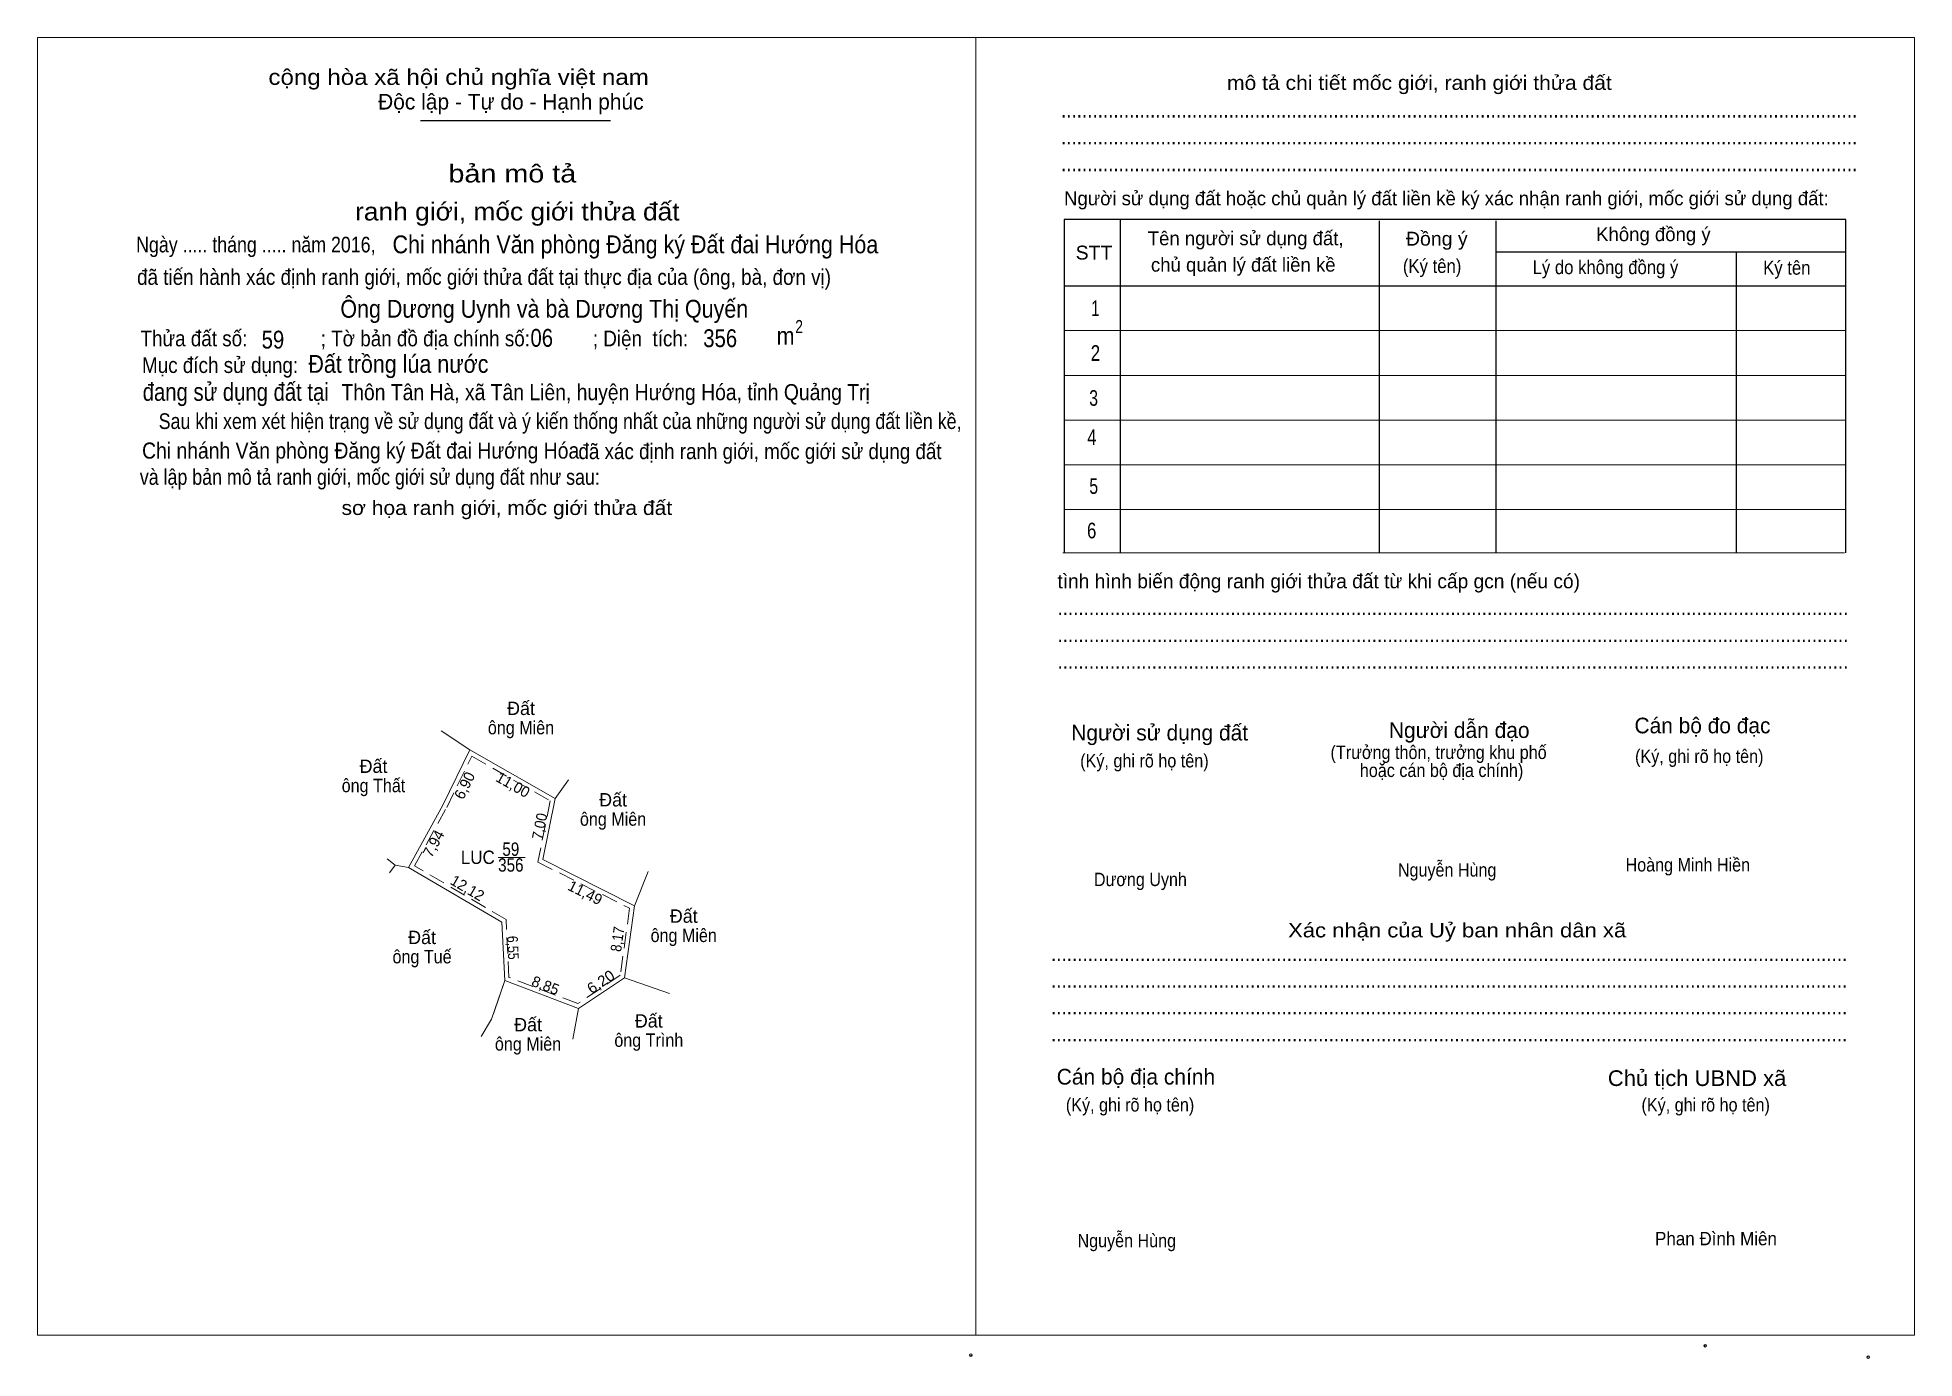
# Model space of a CAD drawing. Header units: metres. Extents: x 549020 to 549925, y 1838819 to 1838971.
# Drawn here: x 549019.7 to 549230.1, y 1838819.4 to 1838967.5 of the extents above; entities that cross this region are included whole.
import ezdxf
from ezdxf.enums import TextEntityAlignment as Align

# ---------------------------------------------------------------- set-up
doc = ezdxf.new("R2010")
doc.units = ezdxf.units.M
doc.header["$LTSCALE"] = 0.6
doc.header["$PDMODE"] = 32
doc.header["$PDSIZE"] = 0.3
doc.linetypes.add('MEDIUM_DASHED', pattern=[4.5, 3, -1.5])
for name, color, linetype in [('17', 7, 'Continuous'), ('25', 7, 'Continuous'), ('6', 7, 'Continuous')]:
    doc.layers.add(name, color=color, linetype=linetype)
for name, color, linetype, lineweight in [('28', 7, 'Continuous', 13), ('7', 7, 'Continuous', 13), ('9', 7, 'Continuous', 13)]:
    doc.layers.add(name, color=color, linetype=linetype, lineweight=lineweight)

msp = doc.modelspace()

# ---------------------------------------------------------------- texts
at = {"layer": '17'}
for s, width, p in [('Nguyễn Hùng', 0.9, (549172.15, 1838873.39)), ('Hoàng Minh Hiền', 0.9, (549197.67, 1838873.96)), ('Dương Uynh', 0.9, (549138.08, 1838872.32)), ('Nguyễn Hùng', 0.9, (549136.24, 1838831.83)), ('Phan Đình Miên', 0.95, (549200.97, 1838832.05))]:
    msp.add_text(s, height=1.5, dxfattribs=dict(at, width=width)).set_placement(p)
at = {"layer": '25', "width": 0.9}
for s, height, p in [('Chi nhánh Văn phòng Đăng ký Đất đai Hướng Hóa', 2, (549059.46, 1838943.27)), ('Đất trồng lúa nước', 2, (549050.03, 1838929.87)), ('Chi nhánh Văn phòng Đăng ký Đất đai Hướng Hóa', 1.8, (549031.39, 1838920.25))]:
    msp.add_text(s, height=height, dxfattribs=at).set_placement(p)
at = {"layer": '6', "width": 0.9}
msp.add_text('Ông Dương Uynh và bà Dương Thị Quyến', height=2, dxfattribs=at).set_placement((549053.61, 1838936.05))
at = {"layer": '7'}
for s, height, width, p in [('cộng hòa xã hội chủ nghĩa việt nam', 1.756, 1.15, (549045.55, 1838962.15)), ('........................................................................................................................................................', 1.756, 0.9, (549134.39, 1838958.49)), ('........................................................................................................................................................', 1.756, 0.9, (549134.39, 1838955.47)), ('........................................................................................................................................................', 1.756, 0.9, (549134.39, 1838952.47)), ('Ngày ..... tháng ..... năm 2016, ', 1.755, 0.85, (549030.72, 1838943.37)), ('Đồng ý', 1.555, 1.05, (549173.05, 1838944.13)), ('STT', 1.555, 1.05, (549136.03, 1838942.57)), ('(Ký tên)', 1.555, 0.9, (549172.71, 1838941.07)), ('Lý do không đồng ý', 1.555, 0.9, (549187.25, 1838940.93)), ('Ký tên', 1.555, 0.9, (549213.09, 1838940.87)), (' đã tiến hành xác định ranh giới, mốc giới thửa đất tại thực địa của (ông, bà, đơn vị)', 1.755, 0.9, (549030.24, 1838939.73)), ('2', 1.458, 0.8, (549104.6, 1838934.33)), ('Thửa đất số:              ; Tờ bản đồ địa chính số:            ; Diện  tích:', 1.755, 0.9, (549031.21, 1838932.84)), ('59', 2, 0.85, (549044.79, 1838932.59)), ('06', 2, 0.85, (549074.92, 1838932.79)), ('356', 2, 0.85, (549094.29, 1838932.75)), ('m', 2, 0.9, (549102.51, 1838933.01)), ('Mục đích sử dụng:', 1.755, 0.9, (549031.38, 1838929.85)), ('đang sử dụng đất tại', 2, 0.85, (549031.46, 1838926.73)), ('Thôn Tân Hà, xã Tân Liên, huyện Hướng Hóa, tỉnh Quảng Trị', 1.8, 0.9, (549053.73, 1838926.8)), ('Sau khi xem xét hiện trạng về sử dụng đất và ý kiến thống nhất của những người sử dụng đất liền kề,', 1.756, 0.85, (549033.25, 1838923.57)), ('đã xác định ranh giới, mốc giới sử dụng đất', 1.75, 0.9, (549080.3, 1838920.19)), (' và lập bản mô tả ranh giới, mốc giới sử dụng đất như sau:', 1.756, 0.85, (549030.58, 1838917.31)), ('.......................................................................................................................................................', 1.756, 0.9, (549133.99, 1838902.71)), ('.......................................................................................................................................................', 1.756, 0.9, (549133.99, 1838899.69)), ('.......................................................................................................................................................', 1.756, 0.9, (549133.99, 1838896.69)), ('(Ký, ghi rõ họ tên)', 1.505, 0.9, (549198.73, 1838886.13)), ('(Ký, ghi rõ họ tên)', 1.505, 0.9, (549136.54, 1838885.63)), ('........................................................................................................................................................', 1.756, 0.9, (549133.27, 1838863.93)), ('........................................................................................................................................................', 1.756, 0.9, (549133.27, 1838860.93)), ('........................................................................................................................................................', 1.756, 0.9, (549133.27, 1838857.93)), ('........................................................................................................................................................', 1.756, 0.9, (549133.27, 1838854.91)), ('Chủ tịch UBND xã', 1.756, 1.05, (549195.68, 1838849.91)), ('(Ký, ghi rõ họ tên)', 1.505, 0.9, (549134.93, 1838847.05)), ('(Ký, ghi rõ họ tên)', 1.505, 0.9, (549199.45, 1838847.05))]:
    msp.add_text(s, height=height, dxfattribs=dict(at, width=width)).set_placement(p)
for s, height, width, p in [('mô tả chi tiết mốc giới, ranh giới thửa đất', 1.605, 1.1, (549174.56, 1838961.59)), ('bản mô tả', 2.007, 1.2, (549072.89, 1838951.21)), ('ranh giới, mốc giới thửa đất', 2.007, 1.1, (549073.45, 1838946.95)), ('1', 1.756, 0.7, (549138.235, 1838936.23)), ('2', 1.756, 0.8, (549138.245, 1838931.21)), ('3', 1.756, 0.75, (549138.045, 1838926.17)), ('4', 1.756, 0.8, (549137.85, 1838921.79)), ('5', 1.756, 0.75, (549138.055, 1838916.29)), ('sơ họa ranh giới, mốc giới thửa đất', 1.605, 1.1, (549072.275, 1838913.93)), ('6', 1.756, 0.8, (549137.825, 1838911.31)), ('(Trưởng thôn, trưởng khu phố', 1.505, 0.9, (549176.71, 1838886.57)), ('hoặc cán bộ địa chính)', 1.505, 0.9, (549177.045, 1838884.55)), ('Xác nhận của Uỷ ban nhân dân xã', 1.606, 1.15, (549178.79, 1838866.57))]:
    msp.add_text(s, height=height, dxfattribs=dict(at, width=width)).set_placement(p, align=Align.CENTER)
for s, height, p in [('Độc lập - Tự do - Hạnh phúc', 1.756, (549057.84, 1838959.39)), ('Người sử dụng đất hoặc chủ quản lý đất liền kề ký xác nhận ranh giới, mốc giới sử dụng đất:', 1.555, (549134.73, 1838948.65)), ('Không đồng ý', 1.555, (549194.37, 1838944.63)), ('Tên người sử dụng đất,', 1.555, (549144.11, 1838944.17)), ('chủ quản lý đất liền kề', 1.555, (549144.47, 1838941.21)), ('tình hình biến động ranh giới thửa đất từ khi cấp gcn (nếu có)', 1.605, (549133.99, 1838905.71)), ('Người sử dụng đất', 1.756, (549135.53, 1838888.65)), ('Người dẫn đạo', 1.755, (549171.14, 1838888.93)), ('Cán bộ đo đạc', 1.752, (549198.67, 1838889.45)), ('Cán bộ địa chính', 1.756, (549133.91, 1838850.07))]:
    msp.add_text(s, height=height, dxfattribs=at).set_placement(p)
at = {"layer": '9'}
for p in [(549073.86, 1838891.5), (549057.33, 1838885.01), (549084.18, 1838881.25), (549092.1, 1838868.21), (549062.77, 1838865.82), (549088.18, 1838856.46), (549074.65, 1838856.04)]:
    msp.add_text('Đất', height=1.5, dxfattribs=at).set_placement(p, align=Align.CENTER)
for s, width, p in [('ông Miên', 0.9, (549073.86, 1838889.34)), ('ông Thất', 0.9, (549057.325, 1838882.85)), ('ông Miên', 0.9, (549084.18, 1838879.09)), ('59', 0.85, (549072.72, 1838875.71)), ('LUC', 0.95, (549069.02, 1838874.8)), ('356', 0.85, (549072.72, 1838873.94)), ('ông Miên', 0.9, (549092.1, 1838866.05)), ('ông Tuế', 0.9, (549062.77, 1838863.66)), ('ông Trình', 0.9, (549088.185, 1838854.3)), ('ông Miên', 0.9, (549074.65, 1838853.88))]:
    msp.add_text(s, height=1.5, dxfattribs=dict(at, width=width)).set_placement(p, align=Align.CENTER)
for s, rotation, p in [('6,90', 63.955, (549068.0716, 1838883.3366)), ('11,00', 330.43, (549072.6639, 1838883.1608)), ('7,94', 61.177, (549064.5893, 1838876.7907)), ('12,12', 329.498, (549067.5555, 1838871.5864)), ('11,49', 333.257, (549080.79, 1838871.0479)), ('8,85', 339.148, (549076.3914, 1838860.6272))]:
    msp.add_text(s, height=1.2, rotation=rotation, dxfattribs=at).set_placement(p, align=Align.CENTER)
for s, rotation, width, p in [('7,00', 78.706, 0.95, (549076.5381, 1838878.9125)), ('6,55', 272.889, 0.85, (549072.3584, 1838865.3852)), ('8,17', 82.048, 0.9, (549085.2658, 1838866.292)), ('6,20', 33.818, 1.05, (549083.1361, 1838861.0954))]:
    msp.add_text(s, height=1.2, rotation=rotation, dxfattribs=dict(at, width=width)).set_placement(p, align=Align.CENTER)

# ---------------------------------------------------------------- linework, layer by layer
at = {"layer": '28'}
msp.add_point((549206.59, 1838820.79), dxfattribs=at)
at = {"layer": '7', "lineweight": 25}
for p, q in [((549062.61, 1838958.14), (549083.88, 1838958.14)), ((549141.03, 1838947.04), (549141.03, 1838909.68)), ((549170.05, 1838946.89), (549170.05, 1838909.68)), ((549183.14, 1838946.89), (549183.14, 1838909.68)), ((549183.14, 1838943.43), (549222.37, 1838943.43)), ((549210.08, 1838943.43), (549210.08, 1838909.68)), ((549134.73, 1838939.62), (549222.37, 1838939.62))]:
    msp.add_line(p, q, dxfattribs=at)
at = {"layer": '7'}
for p, q in [((549134.73, 1838934.6), (549222.37, 1838934.6)), ((549134.73, 1838929.58), (549222.37, 1838929.58)), ((549134.73, 1838924.57), (549222.37, 1838924.57)), ((549134.73, 1838919.55), (549222.37, 1838919.55)), ((549134.73, 1838914.53), (549222.37, 1838914.53)), ((549134.58, 1838909.68), (549222.22, 1838909.68))]:
    msp.add_line(p, q, dxfattribs=at)
for points in [[(549019.67, 1838967.46), (549124.86, 1838967.46), (549124.86, 1838821.97), (549019.67, 1838821.97)], [(549124.86, 1838967.46), (549230.05, 1838967.46), (549230.05, 1838821.97), (549124.86, 1838821.97)], [(549124.86, 1838967.46), (549230.05, 1838967.46), (549230.05, 1838821.97), (549124.86, 1838821.97)]]:
    msp.add_lwpolyline(points, close=True, dxfattribs=at)
at = {"layer": '7', "lineweight": 25}
msp.add_lwpolyline([(549222.37, 1838909.68), (549222.37, 1838947.04), (549134.73, 1838947.04), (549134.73, 1838909.68)], dxfattribs=at)
at = {"layer": '7'}
for p in [(549124.29, 1838819.72), (549224.85, 1838819.51)]:
    msp.add_point(p, dxfattribs=at)
at = {"layer": '9'}
for p, q in [((549064.9, 1838889.72), (549068.12, 1838887.58)), ((549064.9, 1838889.72), (549068.12, 1838887.58)), ((549064.9, 1838889.72), (549068.12, 1838887.58)), ((549068.12, 1838887.58), (549077.69, 1838882.15)), ((549077.69, 1838882.15), (549079.19, 1838884.23)), ((549076.32, 1838875.29), (549077.69, 1838882.15)), ((549071.29, 1838875.54), (549074.33, 1838875.54)), ((549076.32, 1838875.29), (549086.58, 1838870.12)), ((549061.26, 1838874.42), (549059.74, 1838874.65)), ((549061.26, 1838874.42), (549059.74, 1838874.65)), ((549061.26, 1838874.42), (549059.74, 1838874.65)), ((549061.26, 1838874.42), (549071.7, 1838868.27)), ((549086.58, 1838870.12), (549088.13, 1838873.97)), ((549085.45, 1838862.03), (549086.58, 1838870.12)), ((549085.45, 1838862.03), (549086.58, 1838870.12)), ((549071.7, 1838868.27), (549072.03, 1838861.73)), ((549072.03, 1838861.73), (549070.76, 1838858)), ((549072.03, 1838861.73), (549080.3, 1838858.58)), ((549085.45, 1838862.03), (549090.5, 1838860.29)), ((549085.45, 1838862.03), (549090.5, 1838860.29)), ((549080.3, 1838858.58), (549079.67, 1838855.17))]:
    msp.add_line(p, q, dxfattribs=at)
for points in [[(549061.26, 1838874.42), (549065.09, 1838881.38), (549068.12, 1838887.58)], [(549061.26, 1838874.42), (549065.09, 1838881.38), (549068.12, 1838887.58)], [(549061.26, 1838874.42), (549065.09, 1838881.38), (549068.12, 1838887.58)], [(549059.12, 1838873.82), (549059.74, 1838874.65), (549058.85, 1838875.39)], [(549080.3, 1838858.58), (549085.45, 1838862.03), (549086.58, 1838870.12)], [(549072.03, 1838861.73), (549070.55, 1838857.39), (549069.39, 1838855.45)], [(549072.03, 1838861.73), (549070.55, 1838857.39), (549069.39, 1838855.45)]]:
    msp.add_lwpolyline(points, dxfattribs=at)
at = {"layer": '9', "linetype": 'MEDIUM_DASHED'}
msp.add_lwpolyline([(549068.34, 1838886.88), (549077.13, 1838881.89), (549075.76, 1838875.01), (549086.04, 1838869.83), (549084.99, 1838862.32), (549080.24, 1838859.14), (549072.51, 1838862.08), (549072.19, 1838868.56), (549061.93, 1838874.6), (549065.53, 1838881.15)], close=True, dxfattribs=at)

msp.set_redraw_order([(e.dxf.handle, doc.entitydb.next_handle()) for e in msp.query("TEXT MTEXT ATTDEF DIMENSION ARC_DIMENSION")])  # texts and dimensions are drawn at this point

doc.saveas('drawing.dxf')
